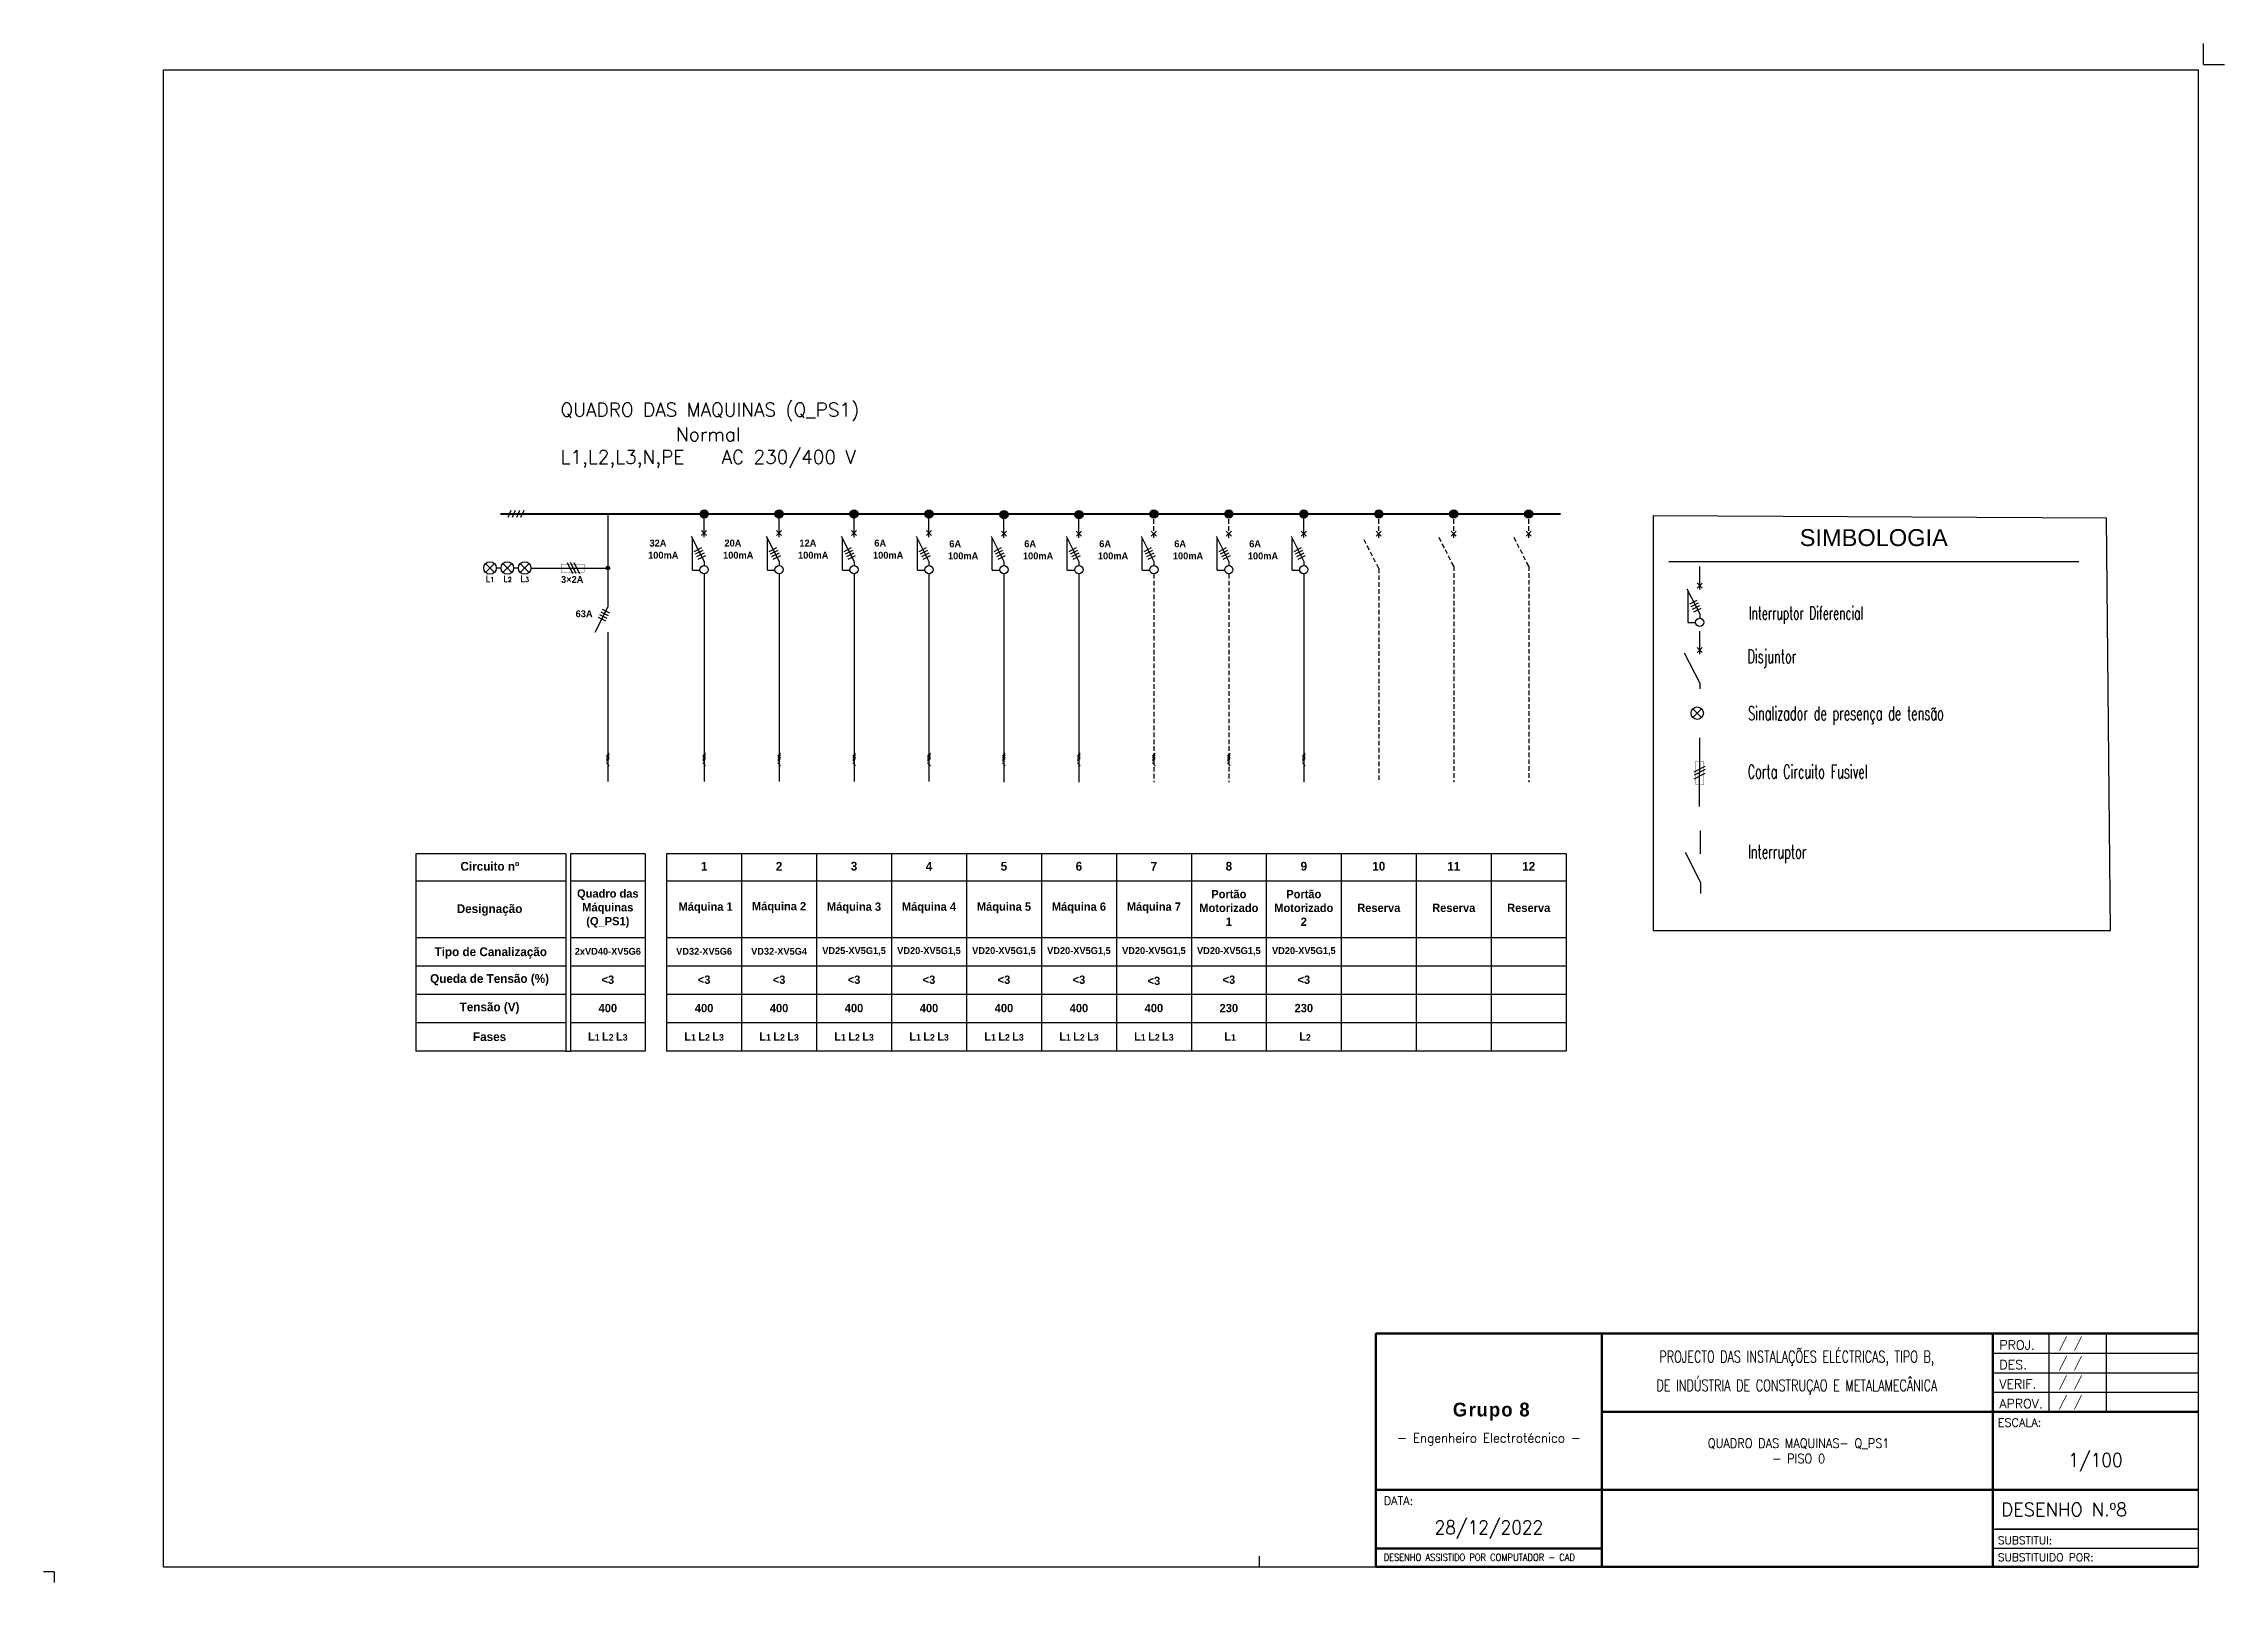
# Model space of a CAD drawing. Extents: x -8 to 729, y -363 to 534.
# Drawn here: x 247.8 to 342.7, y -111.2 to -44.3 of the extents above; entities that cross this region are included whole.
import ezdxf
from ezdxf.enums import TextEntityAlignment as Align

# ---------------------------------------------------------------- set-up
doc = ezdxf.new("R2010")
doc.units = 0
doc.header["$LTSCALE"] = 0.8
doc.header["$MEASUREMENT"] = 0
doc.linetypes.add('DASHED2', pattern=[0.375, 0.25, -0.125])
doc.linetypes.add('HIDDEN', pattern=[0.375, 0.25, -0.125])
doc.layers.get('0').update_dxf_attribs({"color": 3, "linetype": 'CONTINUOUS'})
for name, color, linetype in [('0_ligações', 10, 'CONTINUOUS'), ('Desenho base', 7, 'CONTINUOUS'), ('LEGENDA', 1, 'CONTINUOUS'), ('Quadros Eléctricos', 41, 'CONTINUOUS')]:
    doc.layers.add(name, color=color, linetype=linetype)
doc.styles.add('ARIAL', font='arial.ttf')
doc.styles.add('Century Gothic', font='GOTHICB.TTF')
doc.styles.add('PEN', font='ROMANS.SHX', dxfattribs={"width": 0.7, "height": 1})
doc.styles.add('ROMANS', font='romans', dxfattribs={"width": 0.9})
doc.styles.get("Standard").update_dxf_attribs({"font": 'ROMANS'})

msp = doc.modelspace()

# ---------------------------------------------------------------- texts
at = {"layer": '0_ligações', "color": 0, "style": 'PEN', "width": 0.6}
for s, p in [('Disjuntor', (321.931, -71.217)), ('Sinalizador de presença de tensão', (321.959, -73.694)), ('Corta Circuito Fusivel', (321.942, -76.231)), ('Interruptor', (321.954, -79.712))]:
    msp.add_text(s, height=0.6, dxfattribs=at).set_placement(p)
at = {"layer": 'Desenho base', "style": 'PEN', "width": 0.6}
msp.add_text('Interruptor Diferencial', height=0.56403, dxfattribs=at).set_placement((321.991, -69.315, 0.001))
at = {"layer": 'Desenho base', "lineweight": 20, "style": 'ROMANS'}
for s, height, p in [(' / /', 0.4, (335.194, -100.977)), (' / /', 0.4, (335.194, -101.827)), (' / /', 0.4, (335.194, -102.679)), (' / /', 0.4, (335.194, -103.529)), ('ESCALA:', 0.36, (332.817, -104.424)), ('DATA:', 0.36, (306.114, -107.824)), ('DESENHO N.º8 ', 0.57, (332.973, -108.31)), ('SUBSTITUI:', 0.34, (332.817, -109.535)), ('SUBSTITUIDO POR:', 0.34, (332.817, -110.275))]:
    msp.add_text(s, height=height, dxfattribs=at).set_placement(p)
at = {"layer": 'Desenho base', "linetype": 'Continuous', "lineweight": 20, "style": 'ROMANS'}
for s, p in [('PROJ.', (332.89, -101.068)), ('VERIF.', (332.89, -102.773)), ('DES.', (332.89, -101.925)), ('APROV.', (332.89, -103.621))]:
    msp.add_text(s, height=0.4, dxfattribs=at).set_placement(p)
at = {"layer": 'Desenho base', "lineweight": 20, "style": 'ROMANS', "width": 0.757635}
msp.add_text('DESENHO ASSISTIDO POR COMPUTADOR - CAD', height=0.304, dxfattribs=at).set_placement((306.114, -110.257), (314.427, -110.257), align=Align.FIT)
at = {"layer": 'Desenho base', "insert": (276.739, -61.849), "char_height": 0.58976, "width": 36.02981, "attachment_point": 5}
msp.add_mtext('\\A1;Normal\\PL1,L2,L3,N,PE    AC 230/400 V  ', dxfattribs=at)
at = {"layer": 'Desenho base', "char_height": 0.3603, "attachment_point": 5, "style": 'Century Gothic'}
for s, insert, width in [('\\pxt0;Quadro das Máquinas (Q_PS1)', (272.374, -81.886, 0), 2.87315), ('\\pxt0;Portão Motorizado 1', (299.381, -81.858, 0), 2.87315), ('\\pxt0;Portão Motorizado 2', (302.641, -81.858, 0), 2.87315), ('\\pxt0; Máquina 1 ', (276.561, -81.858), 2.97487), ('\\pxt0;Máquina 2', (279.821, -81.839), 2.87315), ('\\pxt0;Máquina 3', (283.081, -81.858, 0), 2.87315), ('\\pxt0;Máquina 4', (286.341, -81.858, 0), 2.87315), ('\\pxt0;Máquina 5', (289.601, -81.858, 0), 2.87315), ('\\pxt0;Máquina 6', (292.861, -81.858, 0), 2.87315), ('\\pxt0;Máquina 7', (296.121, -81.858, 0), 2.87315), ('\\pxt0;Reserva', (305.901, -81.858, 0), 2.87315), ('\\pxt0;Reserva', (309.161, -81.858, 0), 2.87315), ('\\pxt0;Reserva', (312.421, -81.858, 0), 2.87315)]:
    msp.add_mtext(s, dxfattribs=dict(at, insert=insert, width=width))
at = {"layer": 'Desenho base', "linetype": 'HIDDEN', "lineweight": 20, "insert": (324.083, -102.075), "char_height": 0.5, "width": 17.03517, "attachment_point": 5, "line_spacing_factor": 1.5, "style": 'ROMANS'}
msp.add_mtext('\\pxt28;{\\W0.71;PROJECTO DAS INSTALAÇÕES ELÉCTRICAS, TIPO B,\\PDE INDÚSTRIA DE CONSTRUÇAO E METALAMECÂNICA}', dxfattribs=at)
at = {"layer": 'Desenho base', "lineweight": 20, "insert": (310.69, -104.312), "char_height": 1, "attachment_point": 5}
msp.add_mtext_dynamic_manual_height_columns('{\\fVivaldi|b1|i0|c0|p66;\\H0.6x;\\T1.1;\\C7; Grupo 8\\H1.66667x;\\P\\Fromans|c0;\\H0.2x;\\T1;\\P\\H2x;\\W0.95;- Engenheiro Electrotécnico -}', width=9.81896, gutter_width=2, heights=[0], dxfattribs=at)
at = {"layer": 'Desenho base', "lineweight": 20, "attachment_point": 5, "style": 'ROMANS'}
for s, insert, char_height, width in [('\\pxt23;QUADRO DAS MAQUINAS- Q_PS1 \\P- PISO 0', (324.16, -105.475), 0.4, 16.6992), ('1/100', (337.07, -105.97), 0.6, 8.94), ('28/12/2022', (310.69, -108.904), 0.6, 9.82)]:
    msp.add_mtext(s, dxfattribs=dict(at, insert=insert, char_height=char_height, width=width))
at = {"layer": 'LEGENDA', "color": 1, "style": 'ARIAL'}
msp.add_text('SIMBOLOGIA', height=0.7343, dxfattribs=at).set_placement((327.427, -65.753, 0.001), align=Align.MIDDLE_CENTER)
at = {"layer": 'Quadros Eléctricos', "color": 7, "style": 'Century Gothic'}
for s, p in [('100mA', (274.126, -66.669, 0)), ('32A', (274.185, -66.141, 0)), ('100mA', (277.386, -66.669, 0)), ('20A', (277.445, -66.141, 0)), ('100mA', (280.646, -66.669, 0)), ('12A', (280.705, -66.141, 0)), ('100mA', (283.906, -66.669, 0)), ('6A', (283.965, -66.141, 0)), ('6A', (287.225, -66.171)), ('6A', (290.485, -66.171)), ('6A', (293.745, -66.171)), ('6A', (297.005, -66.171)), ('6A', (300.265, -66.171, 0)), ('100mA', (287.166, -66.699)), ('100mA', (290.426, -66.699)), ('100mA', (293.686, -66.699)), ('100mA', (296.946, -66.699)), ('100mA', (300.206, -66.699, 0)), ('63A', (270.973, -69.215, 0))]:
    msp.add_text(s, height=0.3005, dxfattribs=at).set_placement(p)
msp.add_text('3×2A', height=0.3005, rotation=359.95717, dxfattribs=at).set_placement((270.339, -67.722))
at = {"layer": 'Quadros Eléctricos', "color": 6, "insert": (276.809, -60.289), "char_height": 0.58976, "width": 36.02981, "attachment_point": 5}
msp.add_mtext('QUADRO DAS MAQUINAS (Q_PS1)   ', dxfattribs=at)
at = {"layer": 'Quadros Eléctricos', "color": 7, "char_height": 0.27192, "width": 1.90389, "attachment_point": 5, "rotation": 359.95687}
for s, insert in [('L{\\H0.73671x;1}', (267.247, -67.54)), ('L{\\H0.73671x;2}', (268.012, -67.544)), ('L{\\H0.73671x;3}', (268.761, -67.542))]:
    msp.add_mtext(s, dxfattribs=dict(at, insert=insert))
at = {"layer": 'Quadros Eléctricos', "color": 6, "attachment_point": 5, "style": 'Century Gothic'}
for s, insert, char_height, width in [('Circuito nº', (267.244, -80.052), 0.3802, 5.15295), ('Designação', (267.231, -81.951), 0.3803, 1.7348), ('Tipo de Canalização', (267.284, -83.823, 0), 0.38031, 6.52019), ('Queda de Tensão (%)', (267.231, -84.988), 0.38031, 6.52019), ('Tensão (V)', (267.231, -86.222), 0.3803, 3.84782), ('Fases', (267.231, -87.463), 0.3803, 1.7348)]:
    msp.add_mtext(s, dxfattribs=dict(at, insert=insert, char_height=char_height, width=width))
at = {"layer": 'Quadros Eléctricos', "color": 7, "attachment_point": 5, "style": 'Century Gothic'}
for s, insert, char_height, width in [('1', (276.561, -80.048), 0.38, 1.7348), ('2', (279.821, -80.048), 0.38, 1.7348), ('3', (283.081, -80.048), 0.38, 1.7348), ('4', (286.341, -80.048), 0.38, 1.7348), ('5', (289.601, -80.048, 0), 0.38, 1.7348), ('6', (292.861, -80.048, 0), 0.38, 1.7348), ('7', (296.121, -80.048, 0), 0.38, 1.7348), ('8', (299.381, -80.048, 0), 0.38, 1.7348), ('9', (302.641, -80.048, 0), 0.38, 1.7348), ('10', (305.901, -80.048, 0), 0.3803, 1.7348), ('11', (309.161, -80.048, 0), 0.3803, 1.7348), ('12', (312.421, -80.048, 0), 0.3803, 1.7348), ('2xVD40-XV5G6', (272.374, -83.75, 0), 0.3, 2.12943), ('VD32-XV5G6', (276.561, -83.75, 0), 0.3, 2.12943), ('VD32-XV5G4', (279.821, -83.75, 0), 0.3, 2.12943), ('VD25-XV5G1,5', (283.081, -83.75, 0), 0.3, 2.12943), ('VD20-XV5G1,5', (286.341, -83.75, 0), 0.3, 2.12943), ('VD20-XV5G1,5', (289.601, -83.75, 0), 0.3, 2.12943), ('VD20-XV5G1,5', (292.861, -83.75, 0), 0.3, 2.12943), ('VD20-XV5G1,5', (296.121, -83.75, 0), 0.3, 2.12943), ('VD20-XV5G1,5', (299.381, -83.75, 0), 0.3, 2.12943), ('VD20-XV5G1,5', (302.641, -83.75, 0), 0.3, 2.12943), ('<3', (272.374, -84.984, 0), 0.3606, 2.12943), ('<3', (276.561, -84.984, 0), 0.3606, 2.12943), ('<3', (279.821, -84.984, 0), 0.3606, 2.12943), ('<3', (283.081, -84.984, 0), 0.3606, 2.12943), ('<3', (286.341, -84.984, 0), 0.3606, 2.12943), ('<3', (289.601, -84.984, 0), 0.3606, 2.12943), ('<3', (292.861, -84.984, 0), 0.3606, 2.12943), ('<3', (296.121, -85.032, 0), 0.3606, 2.12943), ('<3', (299.381, -84.984, 0), 0.3606, 2.12943), ('<3', (302.641, -84.984, 0), 0.3606, 2.12943), ('400', (272.374, -86.218), 0.3606, 2.12943), ('400', (276.561, -86.218, 0), 0.3606, 2.12943), ('400', (279.821, -86.218, 0), 0.3606, 2.12943), ('400', (283.081, -86.218), 0.3606, 2.12943), ('400', (286.341, -86.218), 0.3606, 2.12943), ('400', (289.601, -86.218), 0.3606, 2.12943), ('400', (292.861, -86.218, 0), 0.3606, 2.12943), ('400', (296.121, -86.218, 0), 0.3606, 2.12943), ('230', (299.381, -86.218, 0), 0.3606, 2.12943), ('230', (302.641, -86.218, 0), 0.3606, 2.12943), ('L{\\H0.77778x;1 }L{\\H0.77778x;2 }L{\\H0.77778x;3}', (272.374, -87.452), 0.36059, 2.12943), ('L{\\H0.77778x;1 }L{\\H0.77778x;2 }L{\\H0.77778x;3}', (276.561, -87.452), 0.36059, 2.12943), ('L{\\H0.77778x;1 }L{\\H0.77778x;2 }L{\\H0.77778x;3}', (279.821, -87.452), 0.36059, 2.12943), ('L{\\H0.77778x;1 }L{\\H0.77778x;2 }L{\\H0.77778x;3}', (283.081, -87.452), 0.36059, 2.12943), ('L{\\H0.77778x;1 }L{\\H0.77778x;2 }L{\\H0.77778x;3}', (286.341, -87.452, 0), 0.36059, 2.12943), ('L{\\H0.77778x;1 }L{\\H0.77778x;2 }L{\\H0.77778x;3}', (289.601, -87.452, 0), 0.36059, 2.12943), ('L{\\H0.77778x;1 }L{\\H0.77778x;2 }L{\\H0.77778x;3}', (292.861, -87.452, 0), 0.36059, 2.12943), ('L{\\H0.77778x;1 \\H1.28571x;L\\H0.77778x;2 \\H1.28571x;L\\H0.77778x;3}', (296.121, -87.452, 0), 0.36059, 2.12943), ('{\\H0.77778x; }L{\\H0.77778x;1}', (299.381, -87.452, 0), 0.36059, 2.12943), ('{\\H0.77778x; }L{\\H0.77778x;2}', (302.641, -87.452, 0), 0.36059, 2.12943)]:
    msp.add_mtext(s, dxfattribs=dict(at, insert=insert, char_height=char_height, width=width))

# ---------------------------------------------------------------- blocks, each defined once
blk = doc.blocks.new('Folha A3')
at = {"color": 0}
for p, q in [((412, 289), (412, 293)), ((412, 289), (416, 289)), ((21, 288), (411, 288)), ((21, 1), (21, 288)), ((411, 288), (411, 1)), ((0, 0), (-2, 0)), ((0, 0), (0, -2)), ((21, 1), (411, 1)), ((231, 3), (231, 1))]:
    blk.add_line(p, q, dxfattribs=at)

# ---------------------------------------------------------------- hatches: boundary and pattern name
at = {"layer": 'Quadros Eléctricos'}
for points in [[(276.562, -64.55, 1), (276.562, -64.906, 1)], [(279.822, -64.55, 1), (279.822, -64.906, 1)], [(283.082, -64.55, 1), (283.082, -64.906, 1)], [(286.342, -64.55, 1), (286.342, -64.906, 1)], [(289.602, -64.58, 1), (289.602, -64.936, 1)], [(292.862, -64.58, 1), (292.862, -64.936, 1)], [(296.122, -64.55, 1), (296.122, -64.906, 1)], [(299.382, -64.55, 1), (299.382, -64.906, 1)], [(302.642, -64.55, 1), (302.642, -64.906, 1)], [(305.902, -64.55, 1), (305.902, -64.906, 1)], [(309.162, -64.55, 1), (309.162, -64.906, 1)], [(312.422, -64.55, 1), (312.422, -64.906, 1)], [(272.294, -67.078, -1), (272.454, -67.078, -1)]]:
    msp.add_hatch(color=7, dxfattribs=at).paths.add_polyline_path(points)

# ---------------------------------------------------------------- linework, layer by layer
at = {"layer": 'Desenho base'}
for p, q in [((337.548, -64.907), (317.838, -64.806)), ((318.515, -66.792, 0.001), (336.338, -66.792, 0.001)), ((272.433, -75.129), (272.315, -75.247)), ((272.433, -75.206), (272.315, -75.324)), ((272.433, -75.283), (272.315, -75.401)), ((272.433, -75.36), (272.315, -75.478)), ((272.433, -75.674), (272.315, -75.556)), ((276.62, -75.129), (276.502, -75.247)), ((276.62, -75.206), (276.502, -75.324)), ((276.62, -75.283), (276.502, -75.401)), ((276.62, -75.36), (276.502, -75.478)), ((276.62, -75.674), (276.502, -75.556)), ((279.88, -75.129), (279.762, -75.247)), ((279.88, -75.206), (279.762, -75.324)), ((279.88, -75.283), (279.762, -75.401)), ((279.88, -75.36), (279.762, -75.478)), ((279.88, -75.674), (279.762, -75.556)), ((283.14, -75.129), (283.022, -75.247)), ((283.14, -75.206), (283.022, -75.324)), ((283.14, -75.283), (283.022, -75.401)), ((283.14, -75.36), (283.022, -75.478)), ((283.14, -75.674), (283.022, -75.556)), ((286.4, -75.129), (286.282, -75.247)), ((286.4, -75.206), (286.282, -75.324)), ((286.4, -75.283), (286.282, -75.401)), ((286.4, -75.36), (286.282, -75.478)), ((286.4, -75.674), (286.282, -75.556)), ((289.66, -75.129, 0), (289.542, -75.247, 0)), ((289.66, -75.206, 0), (289.542, -75.324, 0)), ((289.66, -75.283, 0), (289.542, -75.401, 0)), ((289.66, -75.36, 0), (289.542, -75.478, 0)), ((289.66, -75.674, 0), (289.542, -75.556, 0)), ((292.92, -75.129, 0), (292.802, -75.247, 0)), ((292.92, -75.206, 0), (292.802, -75.324, 0)), ((292.92, -75.283, 0), (292.802, -75.401, 0)), ((292.92, -75.36, 0), (292.802, -75.478, 0)), ((292.92, -75.674, 0), (292.802, -75.556, 0)), ((296.18, -75.129, 0), (296.062, -75.247, 0)), ((296.18, -75.206, 0), (296.062, -75.324, 0)), ((296.18, -75.283, 0), (296.062, -75.401, 0)), ((296.18, -75.36, 0), (296.062, -75.478, 0)), ((296.18, -75.674, 0), (296.062, -75.556, 0)), ((299.44, -75.129, 0), (299.322, -75.247, 0)), ((299.44, -75.206, 0), (299.322, -75.324, 0)), ((299.44, -75.283, 0), (299.322, -75.401, 0)), ((299.44, -75.36, 0), (299.322, -75.478, 0)), ((299.44, -75.674, 0), (299.322, -75.556, 0)), ((302.7, -75.129, 0), (302.582, -75.247, 0)), ((302.7, -75.206, 0), (302.582, -75.324, 0)), ((302.7, -75.283, 0), (302.582, -75.401, 0)), ((302.7, -75.36, 0), (302.582, -75.478, 0)), ((302.7, -75.674, 0), (302.582, -75.556, 0))]:
    msp.add_line(p, q, dxfattribs=at)
at = {"layer": 'Desenho base', "lineweight": 120}
for p, q in [((341.54, -100.375), (305.78, -100.375)), ((305.78, -100.375), (305.78, -110.515)), ((341.54, -110.515), (305.78, -110.515))]:
    msp.add_line(p, q, dxfattribs=at)
at = {"layer": 'Desenho base', "lineweight": 60}
for p, q in [((315.6, -100.375), (315.6, -110.515)), ((332.6, -100.375), (332.6, -110.515)), ((315.6, -103.775), (341.54, -103.775)), ((305.78, -107.175), (341.54, -107.175)), ((315.6, -109.725), (305.78, -109.725))]:
    msp.add_line(p, q, dxfattribs=at)
at = {"layer": 'Desenho base', "lineweight": 30}
for p, q in [((335.04, -100.375), (335.04, -103.775)), ((337.54, -100.375), (337.54, -103.775)), ((332.6, -101.225), (341.54, -101.225)), ((332.6, -102.075), (341.54, -102.075)), ((332.6, -102.927), (341.54, -102.927)), ((332.6, -108.875), (341.54, -108.875)), ((341.54, -108.875), (332.72, -108.875)), ((341.54, -109.725), (332.6, -109.725))]:
    msp.add_line(p, q, dxfattribs=at)
at = {"layer": 'Quadros Eléctricos', "color": 7, "ltscale": 10}
for p, q in [((268.163, -64.58), (268.026, -64.874)), ((268.349, -64.58), (268.211, -64.874)), ((268.534, -64.58), (268.396, -64.874)), ((268.719, -64.58), (268.582, -64.874))]:
    msp.add_line(p, q, dxfattribs=at)
at = {"layer": 'Quadros Eléctricos'}
for p, q in [((272.374, -64.728), (272.374, -68.771)), ((276.561, -65.727), (276.561, -64.728)), ((279.821, -65.727), (279.821, -64.728)), ((283.081, -65.727), (283.081, -64.728)), ((286.341, -65.727), (286.341, -64.728)), ((289.601, -65.757, 0), (289.601, -64.758, 0)), ((292.861, -65.757, 0), (292.861, -64.758, 0)), ((302.641, -65.757, 0), (302.642, -64.728, 0)), ((276.004, -65.693), (276.561, -66.788)), ((279.264, -65.693), (279.821, -66.788)), ((282.524, -65.693), (283.081, -66.788)), ((285.784, -65.693), (286.341, -66.788)), ((286.341, -65.727), (286.341, -65.462)), ((289.044, -65.693), (289.601, -66.788)), ((289.601, -65.757, 0), (289.601, -65.492, 0)), ((292.304, -65.693), (292.861, -66.788)), ((295.564, -65.693), (296.121, -66.788)), ((298.824, -65.693), (299.381, -66.788)), ((302.084, -65.693), (302.641, -66.788)), ((302.641, -65.757, 0), (302.641, -65.492, 0)), ((267.732, -67.075), (267.521, -67.075)), ((268.485, -67.076), (268.274, -67.076)), ((269.026, -67.077), (270.339, -67.075)), ((270.353, -67.075), (272.374, -67.078)), ((276.561, -66.788), (276.561, -66.969)), ((276.561, -67.33), (276.561, -76.358)), ((279.821, -66.788), (279.821, -66.969)), ((279.821, -67.33), (279.821, -76.358)), ((283.081, -66.788), (283.081, -66.969)), ((283.081, -67.33), (283.081, -76.358)), ((286.341, -66.788), (286.341, -66.969)), ((286.341, -67.33), (286.341, -76.358)), ((289.601, -66.788), (289.601, -66.969)), ((289.601, -67.33, 0), (289.601, -76.388, 0)), ((292.861, -66.788), (292.861, -66.969)), ((292.861, -67.33), (292.861, -76.388, 0)), ((296.121, -66.788), (296.121, -66.969)), ((299.381, -66.788), (299.381, -66.969)), ((302.641, -66.788), (302.641, -66.969)), ((302.641, -67.33), (302.641, -76.388, 0)), ((319.858, -68.014), (319.858, -67.015)), ((272.374, -68.228), (272.374, -68.771)), ((319.3, -67.98), (319.858, -69.075)), ((271.817, -69.865), (272.374, -68.771)), ((319.858, -69.075), (319.858, -69.256)), ((272.374, -69.865), (272.374, -76.358)), ((319.857, -70.825), (319.857, -69.826)), ((319.857, -72.067), (319.2, -70.777)), ((319.857, -72.067), (319.857, -72.337)), ((319.854, -77.454), (319.858, -74.464)), ((319.89, -79.504), (319.89, -78.505)), ((270.544, -79.512), (264.024, -79.512)), ((264.024, -79.512), (264.024, -88.093)), ((270.544, -79.512), (270.544, -88.093)), ((274.004, -79.512, 0), (270.744, -79.512)), ((270.744, -79.512), (270.744, -88.093)), ((274.004, -79.512, 0), (274.004, -88.093)), ((278.191, -79.512), (274.931, -79.512)), ((274.931, -79.512), (274.931, -88.093, 0)), ((278.191, -79.512), (278.191, -88.093)), ((281.451, -79.512), (278.191, -79.512)), ((278.191, -79.512), (278.191, -88.093)), ((281.451, -79.512), (281.451, -88.093)), ((284.711, -79.512), (281.451, -79.512)), ((281.451, -79.512), (281.451, -88.093)), ((284.711, -79.512), (284.711, -88.093)), ((287.971, -79.512), (284.711, -79.512)), ((284.711, -79.512), (284.711, -88.093)), ((287.971, -79.512, 0), (287.971, -88.093)), ((291.231, -79.512, 0), (287.971, -79.512, 0)), ((287.971, -79.512, 0), (287.971, -88.093, 0)), ((291.231, -79.512, 0), (291.231, -88.093, 0)), ((294.491, -79.512, 0), (291.231, -79.512, 0)), ((291.231, -79.512, 0), (291.231, -88.093, 0)), ((294.491, -79.512, 0), (294.491, -88.093, 0)), ((297.751, -79.512, 0), (294.491, -79.512, 0)), ((297.751, -79.512, 0), (297.751, -88.093, 0)), ((301.011, -79.512, 0), (297.751, -79.512, 0)), ((297.751, -79.512, 0), (297.751, -88.093, 0)), ((301.011, -79.512, 0), (301.011, -88.093, 0)), ((304.271, -79.512, 0), (301.011, -79.512, 0)), ((304.271, -79.512, 0), (304.271, -88.093, 0)), ((307.531, -79.512, 0), (304.271, -79.512, 0)), ((304.271, -79.512, 0), (304.271, -88.093, 0)), ((307.531, -79.512, 0), (307.531, -88.093, 0)), ((310.791, -79.512, 0), (307.531, -79.512, 0)), ((310.791, -79.512, 0), (310.791, -88.093, 0)), ((314.051, -79.512, 0), (310.791, -79.512, 0)), ((310.791, -79.512, 0), (310.791, -88.093, 0)), ((314.051, -79.512, 0), (314.051, -88.093, 0)), ((319.89, -80.746), (319.233, -79.456)), ((270.544, -80.689), (264.024, -80.689)), ((274.004, -80.689), (270.744, -80.689)), ((278.191, -80.689), (274.931, -80.689)), ((281.451, -80.689), (278.191, -80.689)), ((284.711, -80.689), (281.451, -80.689)), ((287.971, -80.689), (284.711, -80.689)), ((291.231, -80.689, 0), (287.971, -80.689, 0)), ((294.491, -80.689, 0), (291.231, -80.689, 0)), ((297.751, -80.689, 0), (294.491, -80.689, 0)), ((301.011, -80.689, 0), (297.751, -80.689, 0)), ((304.271, -80.689, 0), (301.011, -80.689, 0)), ((307.531, -80.689, 0), (304.271, -80.689, 0)), ((310.791, -80.689, 0), (307.531, -80.689, 0)), ((314.051, -80.689, 0), (310.791, -80.689, 0)), ((319.89, -80.746), (319.89, -81.236)), ((270.544, -83.157), (264.024, -83.157)), ((274.004, -83.157), (270.744, -83.157)), ((278.191, -83.157), (274.931, -83.157)), ((281.451, -83.157), (278.191, -83.157)), ((284.711, -83.157), (281.451, -83.157)), ((287.971, -83.157), (284.711, -83.157)), ((291.231, -83.157, 0), (287.971, -83.157, 0)), ((294.491, -83.157, 0), (291.231, -83.157, 0)), ((297.751, -83.157, 0), (294.491, -83.157, 0)), ((301.011, -83.157, 0), (297.751, -83.157, 0)), ((304.271, -83.157, 0), (301.011, -83.157, 0)), ((307.531, -83.157, 0), (304.271, -83.157, 0)), ((310.791, -83.157, 0), (307.531, -83.157, 0)), ((314.051, -83.157, 0), (310.791, -83.157, 0)), ((270.544, -84.391), (264.024, -84.391)), ((274.004, -84.391), (270.744, -84.391)), ((278.191, -84.391), (274.931, -84.391)), ((281.451, -84.391), (278.191, -84.391)), ((284.711, -84.391), (281.451, -84.391)), ((287.971, -84.391), (284.711, -84.391)), ((291.231, -84.391, 0), (287.971, -84.391, 0)), ((294.491, -84.391, 0), (291.231, -84.391, 0)), ((297.751, -84.391, 0), (294.491, -84.391, 0)), ((301.011, -84.391, 0), (297.751, -84.391, 0)), ((304.271, -84.391, 0), (301.011, -84.391, 0)), ((307.531, -84.391, 0), (304.271, -84.391, 0)), ((310.791, -84.391, 0), (307.531, -84.391, 0)), ((314.051, -84.391, 0), (310.791, -84.391, 0)), ((270.544, -85.625), (264.024, -85.625)), ((274.004, -85.625), (270.744, -85.625)), ((278.191, -85.625), (274.931, -85.625)), ((281.451, -85.625), (278.191, -85.625)), ((284.711, -85.625), (281.451, -85.625)), ((287.971, -85.625), (284.711, -85.625)), ((291.231, -85.625, 0), (287.971, -85.625, 0)), ((294.491, -85.625, 0), (291.231, -85.625, 0)), ((297.751, -85.625, 0), (294.491, -85.625, 0)), ((301.011, -85.625, 0), (297.751, -85.625, 0)), ((304.271, -85.625, 0), (301.011, -85.625, 0)), ((307.531, -85.625, 0), (304.271, -85.625, 0)), ((310.791, -85.625, 0), (307.531, -85.625, 0)), ((314.051, -85.625, 0), (310.791, -85.625, 0)), ((270.544, -86.859), (264.024, -86.859)), ((274.004, -86.859), (270.744, -86.859)), ((278.191, -86.859, 0), (274.931, -86.859, 0)), ((281.451, -86.859), (278.191, -86.859)), ((284.711, -86.859), (281.451, -86.859)), ((287.971, -86.859), (284.711, -86.859)), ((291.231, -86.859, 0), (287.971, -86.859, 0)), ((294.491, -86.859, 0), (291.231, -86.859, 0)), ((297.751, -86.859, 0), (294.491, -86.859, 0)), ((301.011, -86.859, 0), (297.751, -86.859, 0)), ((304.271, -86.859, 0), (301.011, -86.859, 0)), ((307.531, -86.859, 0), (304.271, -86.859, 0)), ((310.791, -86.859, 0), (307.531, -86.859, 0)), ((314.051, -86.859, 0), (310.791, -86.859, 0)), ((270.544, -88.093), (264.024, -88.093)), ((270.544, -88.093), (270.744, -88.093)), ((274.004, -88.093), (270.744, -88.093)), ((278.191, -88.093, 0), (274.931, -88.093, 0)), ((281.451, -88.093), (278.191, -88.093)), ((284.711, -88.093), (281.451, -88.093)), ((287.971, -88.093), (284.711, -88.093)), ((291.231, -88.093, 0), (287.971, -88.093, 0)), ((294.491, -88.093, 0), (291.231, -88.093, 0)), ((297.751, -88.093, 0), (294.491, -88.093, 0)), ((301.011, -88.093, 0), (297.751, -88.093, 0)), ((304.271, -88.093, 0), (301.011, -88.093, 0)), ((307.531, -88.093, 0), (304.271, -88.093, 0)), ((310.791, -88.093, 0), (307.531, -88.093, 0)), ((314.051, -88.093, 0), (310.791, -88.093, 0))]:
    msp.add_line(p, q, dxfattribs=at)
at = {"layer": 'Quadros Eléctricos', "color": 7}
for p, q in [((276.448, -65.437), (276.671, -65.66)), ((279.708, -65.437), (279.931, -65.66)), ((282.968, -65.437), (283.191, -65.66)), ((286.228, -65.437), (286.451, -65.66)), ((276.055, -67.165), (276.055, -65.808)), ((276.136, -66.351), (276.458, -66.187)), ((276.194, -66.465), (276.516, -66.301)), ((276.671, -65.441), (276.45, -65.661)), ((279.315, -67.165), (279.315, -65.808)), ((279.396, -66.351), (279.718, -66.187)), ((279.454, -66.465), (279.776, -66.301)), ((279.931, -65.441), (279.71, -65.661)), ((282.575, -67.165), (282.575, -65.808)), ((282.656, -66.351), (282.978, -66.187)), ((282.714, -66.465), (283.036, -66.301)), ((283.191, -65.441), (282.97, -65.661)), ((285.835, -67.165), (285.835, -65.808)), ((285.916, -66.351), (286.238, -66.187)), ((285.974, -66.465), (286.296, -66.301)), ((286.451, -65.441), (286.23, -65.661)), ((289.095, -67.165), (289.095, -65.808)), ((289.176, -66.351), (289.498, -66.187)), ((289.234, -66.465), (289.556, -66.301)), ((289.488, -65.467, 0), (289.711, -65.689, 0)), ((289.711, -65.47, 0), (289.49, -65.691, 0)), ((292.355, -67.165), (292.355, -65.808)), ((292.436, -66.351), (292.758, -66.187)), ((292.494, -66.465), (292.816, -66.301)), ((292.748, -65.467, 0), (292.971, -65.689, 0)), ((292.971, -65.47, 0), (292.75, -65.691, 0)), ((295.615, -67.165), (295.615, -65.808)), ((295.696, -66.351), (296.018, -66.187)), ((295.754, -66.465), (296.076, -66.301)), ((296.008, -65.467, 0), (296.231, -65.689, 0)), ((296.231, -65.47, 0), (296.01, -65.691, 0)), ((298.875, -67.165), (298.875, -65.808)), ((298.956, -66.351), (299.278, -66.187)), ((299.014, -66.465), (299.336, -66.301)), ((299.268, -65.467, 0), (299.491, -65.689, 0)), ((299.491, -65.47, 0), (299.27, -65.691, 0)), ((302.135, -67.165), (302.135, -65.808)), ((302.216, -66.351), (302.538, -66.187)), ((302.274, -66.465), (302.596, -66.301)), ((302.528, -65.467, 0), (302.751, -65.689, 0)), ((302.751, -65.47, 0), (302.53, -65.691, 0)), ((305.788, -65.467, 0), (306.011, -65.689, 0)), ((306.011, -65.47, 0), (305.79, -65.691, 0)), ((309.048, -65.467, 0), (309.271, -65.689, 0)), ((309.271, -65.47, 0), (309.05, -65.691, 0)), ((312.308, -65.467, 0), (312.531, -65.689, 0)), ((312.531, -65.47, 0), (312.31, -65.691, 0)), ((267.441, -67.267), (267.059, -66.883)), ((267.442, -66.883), (267.059, -67.267)), ((268.194, -67.267), (267.812, -66.884)), ((268.194, -66.884), (267.812, -67.267)), ((268.947, -66.885), (268.564, -67.268)), ((268.947, -67.268), (268.565, -66.884)), ((270.599, -66.836), (270.845, -67.32)), ((270.997, -67.319), (270.75, -66.835)), ((270.902, -66.834), (271.149, -67.318)), ((276.055, -67.165), (276.382, -67.165)), ((276.252, -66.579), (276.574, -66.415)), ((276.31, -66.693), (276.632, -66.529)), ((279.315, -67.165), (279.642, -67.165)), ((279.512, -66.579), (279.834, -66.415)), ((279.57, -66.693), (279.892, -66.529)), ((282.575, -67.165), (282.902, -67.165)), ((282.772, -66.579), (283.094, -66.415)), ((282.83, -66.693), (283.152, -66.529)), ((285.835, -67.165), (286.162, -67.165)), ((286.032, -66.579), (286.354, -66.415)), ((286.09, -66.693), (286.412, -66.529)), ((289.095, -67.165), (289.422, -67.165)), ((289.292, -66.579), (289.614, -66.415)), ((289.35, -66.693), (289.672, -66.529)), ((292.355, -67.165), (292.682, -67.165)), ((292.552, -66.579), (292.874, -66.415)), ((292.61, -66.693), (292.932, -66.529)), ((295.615, -67.165), (295.942, -67.165)), ((295.812, -66.579), (296.134, -66.415)), ((295.87, -66.693), (296.192, -66.529)), ((298.875, -67.165), (299.202, -67.165)), ((299.072, -66.579), (299.394, -66.415)), ((299.13, -66.693), (299.452, -66.529)), ((302.135, -67.165), (302.462, -67.165)), ((302.332, -66.579), (302.654, -66.415)), ((302.39, -66.693), (302.712, -66.529)), ((319.351, -69.452), (319.351, -68.095)), ((319.745, -67.724), (319.967, -67.947)), ((319.967, -67.728), (319.746, -67.948)), ((271.949, -69.206), (272.271, -69.37)), ((272.007, -69.093), (272.329, -69.256)), ((272.065, -68.979), (272.387, -69.143)), ((272.123, -68.865), (272.445, -69.029)), ((319.433, -68.638), (319.754, -68.474)), ((319.49, -68.752), (319.812, -68.588)), ((319.548, -68.866), (319.87, -68.702)), ((319.606, -68.98), (319.928, -68.816)), ((319.351, -69.452), (319.678, -69.452)), ((319.744, -70.535), (319.966, -70.757)), ((319.966, -70.538), (319.745, -70.759)), ((319.941, -73.581), (319.559, -73.198)), ((319.942, -73.198), (319.559, -73.581)), ((319.613, -75.935), (320.098, -75.689)), ((320.099, -75.841), (319.614, -76.087)), ((319.616, -76.239), (320.1, -75.993))]:
    msp.add_line(p, q, dxfattribs=at)
at = {"layer": 'Quadros Eléctricos', "linetype": 'DASHED2'}
for p, q in [((296.121, -65.757, 0), (296.122, -64.728)), ((299.381, -65.757, 0), (299.382, -64.728)), ((305.901, -65.757, 0), (305.902, -64.728, 0)), ((309.161, -65.757, 0), (309.162, -64.728, 0)), ((312.421, -65.757, 0), (312.422, -64.728, 0)), ((296.121, -65.757, 0), (296.121, -65.492, 0)), ((305.901, -67.094, 0), (305.244, -65.803, 0)), ((309.161, -66.999, 0), (308.504, -65.709, 0)), ((309.161, -65.757, 0), (309.161, -65.492, 0)), ((312.421, -66.999, 0), (311.764, -65.709, 0)), ((296.121, -67.33, 0), (296.121, -76.388, 0)), ((299.381, -67.33), (299.381, -76.388, 0)), ((305.901, -67.094, 0), (305.901, -76.388, 0)), ((309.161, -66.999, 0), (309.161, -76.388, 0)), ((312.421, -66.999, 0), (312.421, -76.388, 0))]:
    msp.add_line(p, q, dxfattribs=at)
at = {"layer": 'Quadros Eléctricos', "color": 0}
for p, q in [((317.838, -64.806), (317.838, -82.846)), ((337.718, -82.846), (337.548, -64.907)), ((317.838, -82.846), (337.718, -82.846))]:
    msp.add_line(p, q, dxfattribs=at)
at = {"layer": 'Quadros Eléctricos', "color": 7, "const_width": 0.0801, "elevation": 0}
msp.add_lwpolyline([(313.814, -64.728), (267.705, -64.728)], dxfattribs=at)
at = {"layer": 'Quadros Eléctricos', "color": 7}
for centre, radius in [((276.562, -64.728), 0.178), ((279.822, -64.728), 0.178), ((283.082, -64.728), 0.178), ((286.342, -64.728), 0.178), ((289.602, -64.758, 0), 0.178), ((292.862, -64.758, 0), 0.178), ((296.122, -64.728), 0.178), ((299.382, -64.728), 0.178), ((302.642, -64.728, 0), 0.178), ((305.902, -64.728, 0), 0.178), ((309.162, -64.728, 0), 0.178), ((312.422, -64.728, 0), 0.178), ((272.374, -67.078), 0.0802), ((276.561, -67.149), 0.18), ((279.821, -67.149), 0.18), ((283.081, -67.149), 0.18), ((286.341, -67.149), 0.18), ((289.601, -67.149), 0.18), ((292.861, -67.149), 0.18), ((296.121, -67.149), 0.18), ((299.381, -67.149), 0.18), ((302.641, -67.149), 0.18), ((319.858, -69.436), 0.18)]:
    msp.add_circle(centre, radius, dxfattribs=at)
at = {"layer": 'Quadros Eléctricos'}
for centre in [(267.25, -67.075), (268.003, -67.076), (268.756, -67.076), (319.75, -73.39)]:
    msp.add_circle(centre, 0.271, dxfattribs=at)
at = {"layer": 'Quadros Eléctricos', "lineweight": 20}
for points in [[(270.339, -67.252), (270.353, -67.238), (270.34, -66.899), (270.353, -66.912)], [(271.372, -67.259), (271.359, -67.245), (270.34, -67.258), (270.353, -67.245)], [(270.346, -66.899), (270.346, -66.912), (271.372, -66.899), (271.359, -66.913)], [(271.372, -66.899), (271.359, -66.913), (271.372, -67.253), (271.358, -67.239)], [(319.679, -75.465), (319.693, -75.479), (320.033, -75.466), (320.019, -75.479)], [(319.679, -76.491), (319.692, -76.491), (319.679, -75.465), (319.693, -75.479)], [(320.039, -75.465, 0), (320.025, -75.479, 0), (320.038, -76.498, 0), (320.024, -76.484, 0)], [(320.032, -76.498), (320.018, -76.485), (319.679, -76.498), (319.692, -76.484)]]:
    msp.add_trace(points, dxfattribs=at)

# ---------------------------------------------------------------- block references
at = {"layer": 'Desenho base', "xscale": 0.2268822454281782, "yscale": 0.2268822454281782, "zscale": 0.2268822454281782}
msp.add_blockref('Folha A3', (248.292, -110.742), dxfattribs=at)

msp.set_redraw_order([(e.dxf.handle, doc.entitydb.next_handle()) for e in msp.query("TEXT MTEXT ATTDEF DIMENSION ARC_DIMENSION")])  # texts and dimensions are drawn at this point

doc.saveas('drawing.dxf')
